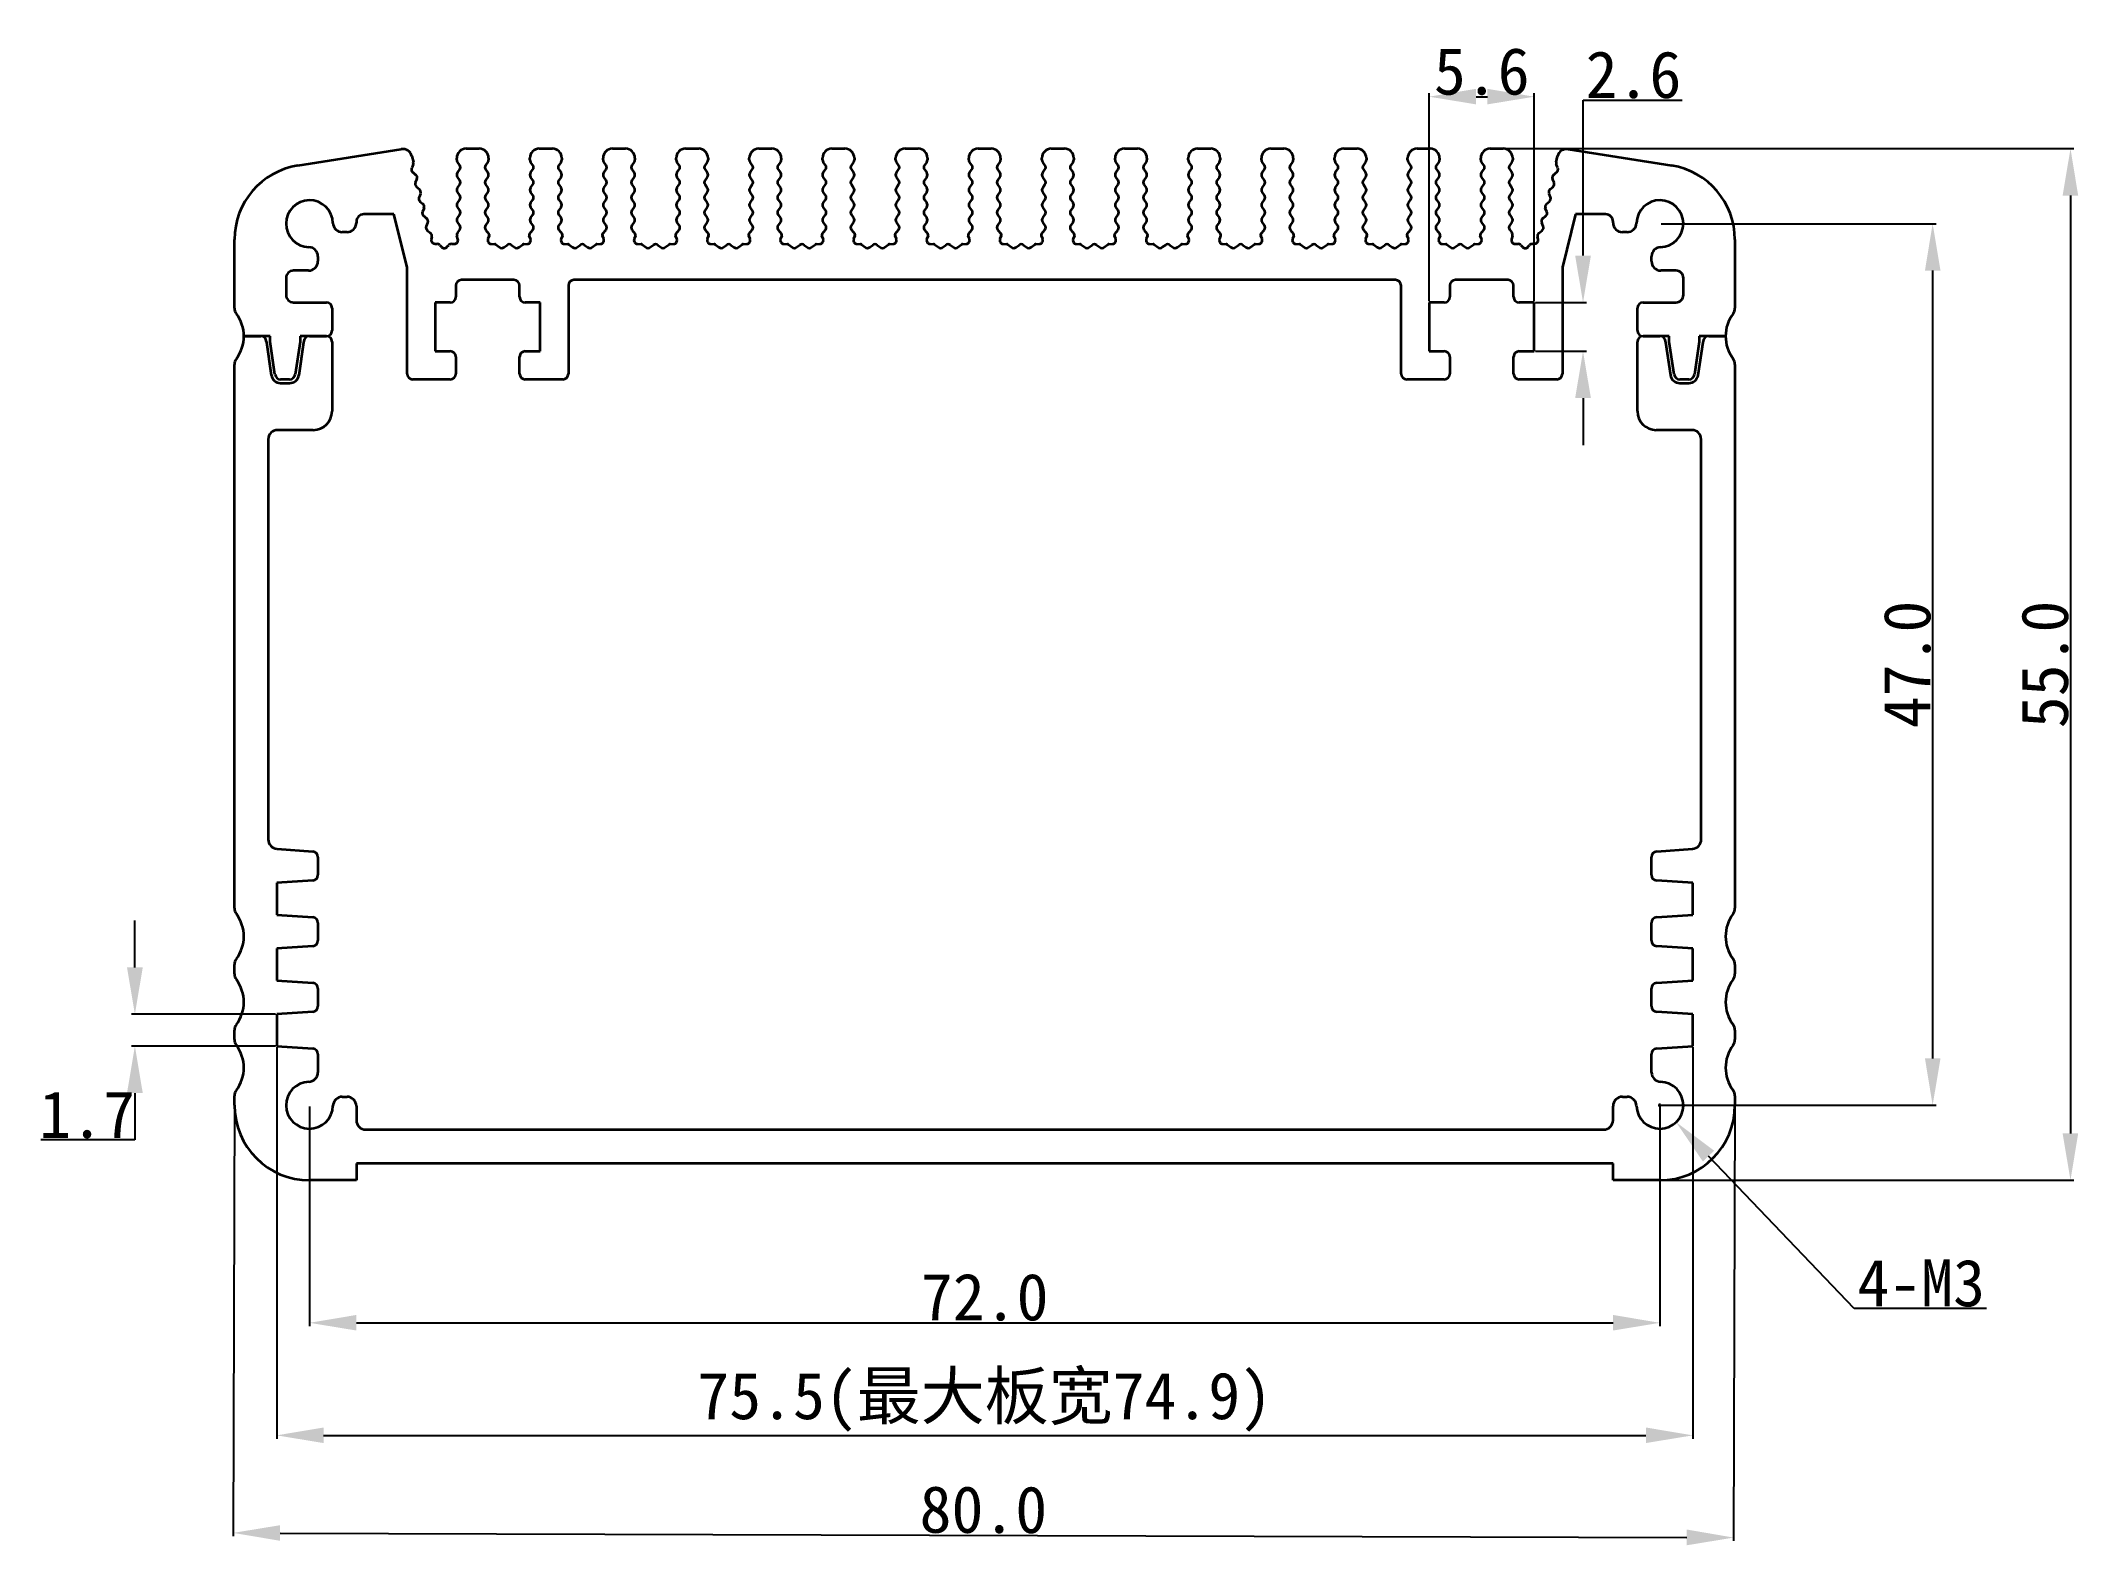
# Model space of a CAD drawing. Header units: inches. Extents: x -10 to 98, y -19 to 61.
import ezdxf

# ---------------------------------------------------------------- set-up
doc = ezdxf.new("R2010")
doc.units = ezdxf.units.IN
doc.header["$MEASUREMENT"] = 0
doc.layers.add('1', color=30, linetype='Continuous')
doc.layers.add('Visible (ISO)', color=7, linetype='Continuous', lineweight=35)
doc.styles.get("Standard").update_dxf_attribs({"font": 'simhei.ttf'})
doc.dimstyles.get("Standard").update_dxf_attribs({"dimtxt": 2.5, "dimasz": 2.5, "dimexe": 0.18, "dimexo": 0.0625, "dimgap": 0.09, "dimtad": 1, "dimtoh": 1, "dimdec": 1, "dimzin": 0, "dimdsep": 46, "dimtxsty": 'Standard', "dimcen": 0.09, "dimadec": 0, "dimazin": 0, "dimtfac": 1, "dimtdec": 1, "dimtofl": 0, "dimtmove": 0, "dimatfit": 3, "dimfxl": 1, "dimtolj": 1, "dimtzin": 0, "dimarcsym": 0})

msp = doc.modelspace()

# ---------------------------------------------------------------- blocks, each defined once
blk = doc.blocks.new('*D1')
at = {"color": 0, "lineweight": -2}
for p, q in [((67.71, 55), (98.07, 55)), ((97.89, 52.5), (97.89, 2.5)), ((76.06, 0), (98.07, 0))]:
    blk.add_line(p, q, dxfattribs=at)
at = {"color": 0}
for points in [[(97.47, 52.5), (98.3, 52.5), (97.89, 55)], [(97.47, 2.5), (98.3, 2.5), (97.89, 0)]]:
    blk.add_solid(points, dxfattribs=at)
at = {"layer": 'Defpoints', "color": 0}
for p in [(67.65, 55), (76, 0), (97.89, 0)]:
    blk.add_point(p, dxfattribs=at)
at = {"color": 0, "insert": (96.53, 27.5), "char_height": 2.5, "attachment_point": 5, "rotation": 90}
blk.add_mtext('\\A1;55.0', dxfattribs=at)
blk = doc.blocks.new('*D2')
at = {"color": 0, "lineweight": -2}
for p, q in [((76.06, 51), (90.72, 51)), ((90.54, 48.5), (90.54, 6.5)), ((76.06, 4), (90.72, 4))]:
    blk.add_line(p, q, dxfattribs=at)
at = {"color": 0}
for points in [[(90.13, 48.5), (90.96, 48.5), (90.54, 51)], [(90.13, 6.5), (90.96, 6.5), (90.54, 4)]]:
    blk.add_solid(points, dxfattribs=at)
at = {"layer": 'Defpoints', "color": 0}
for p in [(76, 51), (76, 4), (90.54, 4)]:
    blk.add_point(p, dxfattribs=at)
at = {"color": 0, "insert": (89.19, 27.5), "char_height": 2.5, "attachment_point": 5, "rotation": 90}
blk.add_mtext('\\A1;47.0', dxfattribs=at)
blk = doc.blocks.new('*D3')
at = {"color": 0, "lineweight": -2}
for p, q in [((63.7, 46.86), (63.7, 57.95)), ((66.2, 57.77), (66.8, 57.77)), ((69.3, 46.86), (69.3, 57.95))]:
    blk.add_line(p, q, dxfattribs=at)
at = {"color": 0}
for points in [[(66.2, 58.19), (66.2, 57.36), (63.7, 57.77)], [(66.8, 58.19), (66.8, 57.36), (69.3, 57.77)]]:
    blk.add_solid(points, dxfattribs=at)
at = {"layer": 'Defpoints', "color": 0}
for p in [(69.3, 57.77), (63.7, 46.8), (69.3, 46.8)]:
    blk.add_point(p, dxfattribs=at)
at = {"color": 0, "insert": (66.5, 59.11), "char_height": 2.5, "attachment_point": 5}
blk.add_mtext('\\A1;5.6', dxfattribs=at)
blk = doc.blocks.new('*D4')
at = {"color": 0, "lineweight": -2}
for p, q in [((71.9, 49.3), (71.9, 57.59)), ((71.9, 57.59), (77.19, 57.59)), ((69.36, 46.8), (72.08, 46.8)), ((69.36, 44.2), (72.08, 44.2)), ((71.9, 41.7), (71.9, 39.2))]:
    blk.add_line(p, q, dxfattribs=at)
at = {"color": 0}
for points in [[(71.48, 49.3), (72.32, 49.3), (71.9, 46.8)], [(71.48, 41.7), (72.32, 41.7), (71.9, 44.2)]]:
    blk.add_solid(points, dxfattribs=at)
at = {"layer": 'Defpoints', "color": 0}
for p in [(69.3, 46.8), (71.9, 46.8), (69.3, 44.2)]:
    blk.add_point(p, dxfattribs=at)
at = {"color": 0, "insert": (74.59, 58.93), "char_height": 2.5, "attachment_point": 5}
blk.add_mtext('\\A1;2.6', dxfattribs=at)
blk = doc.blocks.new('*D5')
at = {"color": 0, "lineweight": -2}
for p, q in [((4, 3.94), (4, -7.78)), ((76, 3.94), (76, -7.78)), ((6.5, -7.6), (73.5, -7.6))]:
    blk.add_line(p, q, dxfattribs=at)
at = {"color": 0}
for points in [[(6.5, -7.18), (6.5, -8.01), (4, -7.6)], [(73.5, -7.18), (73.5, -8.01), (76, -7.6)]]:
    blk.add_solid(points, dxfattribs=at)
at = {"layer": 'Defpoints', "color": 0}
for p in [(4, 4), (76, 4), (76, -7.6)]:
    blk.add_point(p, dxfattribs=at)
at = {"color": 0, "insert": (40, -6.24), "char_height": 2.5, "attachment_point": 5}
blk.add_mtext('\\A1;72.0', dxfattribs=at)
blk = doc.blocks.new('*D6')
at = {"layer": '1', "color": 0, "lineweight": -2}
for p, q in [((2.25, 7.09), (2.25, -13.78)), ((77.75, 7.09), (77.75, -13.78)), ((4.75, -13.6), (75.25, -13.6))]:
    blk.add_line(p, q, dxfattribs=at)
at = {"layer": '1', "color": 0}
for points in [[(4.75, -13.18), (4.75, -14.01), (2.25, -13.6)], [(75.25, -13.18), (75.25, -14.01), (77.75, -13.6)]]:
    blk.add_solid(points, dxfattribs=at)
at = {"layer": 'Defpoints', "color": 0}
for p in [(2.25, 7.15), (77.75, 7.15), (77.75, -13.6)]:
    blk.add_point(p, dxfattribs=at)
at = {"layer": '1', "color": 0, "insert": (40, -11.82), "char_height": 2.5, "attachment_point": 5}
blk.add_mtext('\\A1;75.5(最大板宽74.9)', dxfattribs=at)
blk = doc.blocks.new('*D7')
at = {"color": 0, "lineweight": -2}
for p, q in [((0, 4.19), (-0.07, -18.98)), ((80, 3.94), (79.93, -19.23)), ((2.43, -18.81), (77.43, -19.04))]:
    blk.add_line(p, q, dxfattribs=at)
at = {"color": 0}
for points in [[(2.43, -18.39), (2.43, -19.22), (-0.07, -18.8)], [(77.43, -18.62), (77.43, -19.46), (79.93, -19.05)]]:
    blk.add_solid(points, dxfattribs=at)
at = {"layer": 'Defpoints', "color": 0}
for p in [(0, 4.25), (80, 4), (79.93, -19.05)]:
    blk.add_point(p, dxfattribs=at)
at = {"color": 0, "insert": (39.93, -17.57), "char_height": 2.5, "attachment_point": 5, "rotation": 359.821}
blk.add_mtext('\\A1;80.0', dxfattribs=at)
blk = doc.blocks.new('*D8')
at = {"color": 0, "lineweight": -2}
for p, q in [((-5.31, 11.35), (-5.31, 13.85)), ((2.19, 8.85), (-5.49, 8.85)), ((2.19, 7.15), (-5.49, 7.15)), ((-5.31, 4.65), (-5.31, 2.15)), ((-5.31, 2.15), (-10.33, 2.15))]:
    blk.add_line(p, q, dxfattribs=at)
at = {"color": 0}
for points in [[(-5.73, 11.35), (-4.89, 11.35), (-5.31, 8.85)], [(-5.73, 4.65), (-4.89, 4.65), (-5.31, 7.15)]]:
    blk.add_solid(points, dxfattribs=at)
at = {"layer": 'Defpoints', "color": 0}
for p in [(2.25, 8.85), (-5.31, 7.15), (2.25, 7.15)]:
    blk.add_point(p, dxfattribs=at)
at = {"color": 0, "insert": (-7.86, 3.49), "char_height": 2.5, "attachment_point": 5}
blk.add_mtext('\\A1;1.7', dxfattribs=at)
blk = doc.blocks.new('*D9')
at = {"color": 0, "lineweight": -2}
for p, q in [((75.91, 4), (76.09, 4)), ((76, 3.91), (76, 4.09)), ((86.35, -6.83), (78.59, 1.29)), ((93.41, -6.83), (86.35, -6.83))]:
    blk.add_line(p, q, dxfattribs=at)
at = {"color": 0}
blk.add_solid([(78.89, 1.58), (78.29, 1), (76.86, 3.1)], dxfattribs=at)
at = {"layer": 'Defpoints', "color": 0}
for p in [(76, 4), (76.86, 3.1)]:
    blk.add_point(p, dxfattribs=at)
at = {"color": 0, "insert": (89.93, -5.49), "char_height": 2.5, "attachment_point": 5}
blk.add_mtext('\\A1;4-M3', dxfattribs=at)

# ---------------------------------------------------------------- dimensions: what is measured, and where the dimension line sits
for base, p1, p2, angle, picture, middle in [((69.3, 57.77), (63.7, 46.8), (69.3, 46.8), 0, '*D3', (66.5, 59.11)), ((97.89, 0), (67.65, 55), (76, 0), 90, '*D1', (96.53, 27.5)), ((90.54, 4), (76, 51), (76, 4), 90, '*D2', (89.19, 27.5)), ((-5.31, 7.15), (2.25, 8.85), (2.25, 7.15), 90, '*D8', (-7.86, 3.49))]:
    dim = msp.add_linear_dim(base=base, p1=p1, p2=p2, angle=angle, dimstyle='Standard')
    dim.commit()
    dim.dimension.update_dxf_attribs({"geometry": picture, "text_midpoint": middle})
dim = msp.add_linear_dim(base=(71.9, 46.8), p1=(69.3, 44.2), p2=(69.3, 46.8), angle=90, dimstyle='Standard')
dim.commit()
dim.dimension.update_dxf_attribs({"geometry": '*D4', "text_midpoint": (74.59, 57.59), "dimtype": 161})
dim = msp.add_aligned_dim(p1=(0, 4.25), p2=(80, 4), distance=-23.05, dimstyle='Standard')
dim.commit()
dim.dimension.update_dxf_attribs({"geometry": '*D7', "text_midpoint": (39.93, -17.57)})
dim = msp.add_linear_dim(base=(76, -7.6), p1=(4, 4), p2=(76, 4), dimstyle='Standard')
dim.commit()
dim.dimension.update_dxf_attribs({"geometry": '*D5', "text_midpoint": (40, -6.24)})
dim = msp.add_radius_dim(center=(76, 4), mpoint=(76.86, 3.1), text='4-M3', dimstyle='Standard')
dim.commit()
dim.dimension.update_dxf_attribs({"geometry": '*D9', "text_midpoint": (89.93, -6.83), "dimtype": 164})
at = {"layer": '1'}
dim = msp.add_linear_dim(base=(77.75, -13.6), p1=(2.25, 7.15), p2=(77.75, 7.15), angle=360, text='<>(最大板宽74.9)', dimstyle='Standard', dxfattribs=at)
dim.commit()
dim.dimension.update_dxf_attribs({"geometry": '*D6', "text_midpoint": (40, -11.82)})

# ---------------------------------------------------------------- linework, layer by layer
at = {"layer": 'Visible (ISO)'}
for p, q in [((3.37, 54.1), (8.89, 54.98)), ((9.46, 54.6), (9.54, 54.28)), ((11.85, 54.4), (11.85, 54.5)), ((12.35, 55), (13.05, 55)), ((13.55, 54.5), (13.55, 54.4)), ((15.75, 54.4), (15.75, 54.5)), ((16.25, 55), (16.95, 55)), ((17.45, 54.5), (17.45, 54.4)), ((19.65, 54.4), (19.65, 54.5)), ((20.15, 55), (20.85, 55)), ((21.35, 54.5), (21.35, 54.4)), ((23.55, 54.4), (23.55, 54.5)), ((24.05, 55), (24.75, 55)), ((25.25, 54.5), (25.25, 54.4)), ((27.45, 54.4), (27.45, 54.5)), ((27.95, 55), (28.65, 55)), ((29.15, 54.5), (29.15, 54.4)), ((31.35, 54.4), (31.35, 54.5)), ((31.85, 55), (32.55, 55)), ((33.05, 54.5), (33.05, 54.4)), ((35.25, 54.4), (35.25, 54.5)), ((35.75, 55), (36.45, 55)), ((36.95, 54.5), (36.95, 54.4)), ((39.15, 54.4), (39.15, 54.5)), ((39.65, 55), (40.35, 55)), ((40.85, 54.5), (40.85, 54.4)), ((43.05, 54.4), (43.05, 54.5)), ((43.55, 55), (44.25, 55)), ((44.75, 54.5), (44.75, 54.4)), ((46.95, 54.4), (46.95, 54.5)), ((47.45, 55), (48.15, 55)), ((48.65, 54.5), (48.65, 54.4)), ((50.85, 54.4), (50.85, 54.5)), ((51.35, 55), (52.05, 55)), ((52.55, 54.5), (52.55, 54.4)), ((54.75, 54.4), (54.75, 54.5)), ((55.25, 55), (55.95, 55)), ((56.45, 54.5), (56.45, 54.4)), ((58.65, 54.4), (58.65, 54.5)), ((59.15, 55), (59.85, 55)), ((60.35, 54.5), (60.35, 54.4)), ((62.55, 54.4), (62.55, 54.5)), ((63.05, 55), (63.75, 55)), ((64.25, 54.5), (64.25, 54.4)), ((66.45, 54.4), (66.45, 54.5)), ((66.95, 55), (67.65, 55)), ((68.15, 54.5), (68.15, 54.4)), ((70.46, 54.28), (70.54, 54.6)), ((71.11, 54.98), (76.63, 54.1)), ((9.53, 54.16), (9.45, 53.97)), ((9.51, 53.74), (9.66, 53.61)), ((9.72, 53.38), (9.64, 53.19)), ((12.01, 54.12), (11.89, 54.28)), ((11.89, 53.72), (12.01, 53.88)), ((12.01, 53.32), (11.89, 53.48)), ((13.51, 54.28), (13.39, 54.12)), ((13.39, 53.88), (13.51, 53.72)), ((13.51, 53.48), (13.39, 53.32)), ((15.91, 54.12), (15.79, 54.28)), ((15.79, 53.72), (15.91, 53.88)), ((15.91, 53.32), (15.79, 53.48)), ((17.41, 54.28), (17.29, 54.12)), ((17.29, 53.88), (17.41, 53.72)), ((17.41, 53.48), (17.29, 53.32)), ((19.81, 54.12), (19.69, 54.28)), ((19.69, 53.72), (19.81, 53.88)), ((19.81, 53.32), (19.69, 53.48)), ((21.31, 54.28), (21.19, 54.12)), ((21.19, 53.88), (21.31, 53.72)), ((21.31, 53.48), (21.19, 53.32)), ((23.71, 54.12), (23.59, 54.28)), ((23.59, 53.72), (23.71, 53.88)), ((23.71, 53.32), (23.59, 53.48)), ((25.21, 54.28), (25.09, 54.12)), ((25.09, 53.88), (25.21, 53.72)), ((25.21, 53.48), (25.09, 53.32)), ((27.61, 54.12), (27.49, 54.28)), ((27.49, 53.72), (27.61, 53.88)), ((27.61, 53.32), (27.49, 53.48)), ((29.11, 54.28), (28.99, 54.12)), ((28.99, 53.88), (29.11, 53.72)), ((29.11, 53.48), (28.99, 53.32)), ((31.51, 54.12), (31.39, 54.28)), ((31.39, 53.72), (31.51, 53.88)), ((31.51, 53.32), (31.39, 53.48)), ((33.01, 54.28), (32.89, 54.12)), ((32.89, 53.88), (33.01, 53.72)), ((33.01, 53.48), (32.89, 53.32)), ((35.41, 54.12), (35.29, 54.28)), ((35.29, 53.72), (35.41, 53.88)), ((35.41, 53.32), (35.29, 53.48)), ((36.91, 54.28), (36.79, 54.12)), ((36.79, 53.88), (36.91, 53.72)), ((36.91, 53.48), (36.79, 53.32)), ((39.31, 54.12), (39.19, 54.28)), ((39.19, 53.72), (39.31, 53.88)), ((39.31, 53.32), (39.19, 53.48)), ((40.81, 54.28), (40.69, 54.12)), ((40.69, 53.88), (40.81, 53.72)), ((40.81, 53.48), (40.69, 53.32)), ((43.21, 54.12), (43.09, 54.28)), ((43.09, 53.72), (43.21, 53.88)), ((43.21, 53.32), (43.09, 53.48)), ((44.71, 54.28), (44.59, 54.12)), ((44.59, 53.88), (44.71, 53.72)), ((44.71, 53.48), (44.59, 53.32)), ((47.11, 54.12), (46.99, 54.28)), ((46.99, 53.72), (47.11, 53.88)), ((47.11, 53.32), (46.99, 53.48)), ((48.61, 54.28), (48.49, 54.12)), ((48.49, 53.88), (48.61, 53.72)), ((48.61, 53.48), (48.49, 53.32)), ((51.01, 54.12), (50.89, 54.28)), ((50.89, 53.72), (51.01, 53.88)), ((51.01, 53.32), (50.89, 53.48)), ((52.51, 54.28), (52.39, 54.12)), ((52.39, 53.88), (52.51, 53.72)), ((52.51, 53.48), (52.39, 53.32)), ((54.91, 54.12), (54.79, 54.28)), ((54.79, 53.72), (54.91, 53.88)), ((54.91, 53.32), (54.79, 53.48)), ((56.41, 54.28), (56.29, 54.12)), ((56.29, 53.88), (56.41, 53.72)), ((56.41, 53.48), (56.29, 53.32)), ((58.81, 54.12), (58.69, 54.28)), ((58.69, 53.72), (58.81, 53.88)), ((58.81, 53.32), (58.69, 53.48)), ((60.31, 54.28), (60.19, 54.12)), ((60.19, 53.88), (60.31, 53.72)), ((60.31, 53.48), (60.19, 53.32)), ((62.71, 54.12), (62.59, 54.28)), ((62.59, 53.72), (62.71, 53.88)), ((62.71, 53.32), (62.59, 53.48)), ((64.21, 54.28), (64.09, 54.12)), ((64.09, 53.88), (64.21, 53.72)), ((64.21, 53.48), (64.09, 53.32)), ((66.61, 54.12), (66.49, 54.28)), ((66.49, 53.72), (66.61, 53.88)), ((66.61, 53.32), (66.49, 53.48)), ((68.11, 54.28), (67.99, 54.12)), ((67.99, 53.88), (68.11, 53.72)), ((68.11, 53.48), (67.99, 53.32)), ((70.36, 53.19), (70.28, 53.38)), ((70.34, 53.61), (70.49, 53.74)), ((70.55, 53.97), (70.47, 54.16)), ((9.7, 52.96), (9.86, 52.84)), ((9.91, 52.6), (9.84, 52.42)), ((9.89, 52.19), (10.05, 52.06)), ((11.89, 52.92), (12.01, 53.08)), ((12.01, 52.52), (11.89, 52.68)), ((11.89, 52.12), (12.01, 52.28)), ((13.39, 53.08), (13.51, 52.92)), ((13.51, 52.68), (13.39, 52.52)), ((13.39, 52.28), (13.51, 52.12)), ((15.79, 52.92), (15.91, 53.08)), ((15.91, 52.52), (15.79, 52.68)), ((15.79, 52.12), (15.91, 52.28)), ((17.29, 53.08), (17.41, 52.92)), ((17.41, 52.68), (17.29, 52.52)), ((17.29, 52.28), (17.41, 52.12)), ((19.69, 52.92), (19.81, 53.08)), ((19.81, 52.52), (19.69, 52.68)), ((19.69, 52.12), (19.81, 52.28)), ((21.19, 53.08), (21.31, 52.92)), ((21.31, 52.68), (21.19, 52.52)), ((21.19, 52.28), (21.31, 52.12)), ((23.59, 52.92), (23.71, 53.08)), ((23.71, 52.52), (23.59, 52.68)), ((23.59, 52.12), (23.71, 52.28)), ((25.09, 53.08), (25.21, 52.92)), ((25.21, 52.68), (25.09, 52.52)), ((25.09, 52.28), (25.21, 52.12)), ((27.49, 52.92), (27.61, 53.08)), ((27.61, 52.52), (27.49, 52.68)), ((27.49, 52.12), (27.61, 52.28)), ((28.99, 53.08), (29.11, 52.92)), ((29.11, 52.68), (28.99, 52.52)), ((28.99, 52.28), (29.11, 52.12)), ((31.39, 52.92), (31.51, 53.08)), ((31.51, 52.52), (31.39, 52.68)), ((31.39, 52.12), (31.51, 52.28)), ((32.89, 53.08), (33.01, 52.92)), ((33.01, 52.68), (32.89, 52.52)), ((32.89, 52.28), (33.01, 52.12)), ((35.29, 52.92), (35.41, 53.08)), ((35.41, 52.52), (35.29, 52.68)), ((35.29, 52.12), (35.41, 52.28)), ((36.79, 53.08), (36.91, 52.92)), ((36.91, 52.68), (36.79, 52.52)), ((36.79, 52.28), (36.91, 52.12)), ((39.19, 52.92), (39.31, 53.08)), ((39.31, 52.52), (39.19, 52.68)), ((39.19, 52.12), (39.31, 52.28)), ((40.69, 53.08), (40.81, 52.92)), ((40.81, 52.68), (40.69, 52.52)), ((40.69, 52.28), (40.81, 52.12)), ((43.09, 52.92), (43.21, 53.08)), ((43.21, 52.52), (43.09, 52.68)), ((43.09, 52.12), (43.21, 52.28)), ((44.59, 53.08), (44.71, 52.92)), ((44.71, 52.68), (44.59, 52.52)), ((44.59, 52.28), (44.71, 52.12)), ((46.99, 52.92), (47.11, 53.08)), ((47.11, 52.52), (46.99, 52.68)), ((46.99, 52.12), (47.11, 52.28)), ((48.49, 53.08), (48.61, 52.92)), ((48.61, 52.68), (48.49, 52.52)), ((48.49, 52.28), (48.61, 52.12)), ((50.89, 52.92), (51.01, 53.08)), ((51.01, 52.52), (50.89, 52.68)), ((50.89, 52.12), (51.01, 52.28)), ((52.39, 53.08), (52.51, 52.92)), ((52.51, 52.68), (52.39, 52.52)), ((52.39, 52.28), (52.51, 52.12)), ((54.79, 52.92), (54.91, 53.08)), ((54.91, 52.52), (54.79, 52.68)), ((54.79, 52.12), (54.91, 52.28)), ((56.29, 53.08), (56.41, 52.92)), ((56.41, 52.68), (56.29, 52.52)), ((56.29, 52.28), (56.41, 52.12)), ((58.69, 52.92), (58.81, 53.08)), ((58.81, 52.52), (58.69, 52.68)), ((58.69, 52.12), (58.81, 52.28)), ((60.19, 53.08), (60.31, 52.92)), ((60.31, 52.68), (60.19, 52.52)), ((60.19, 52.28), (60.31, 52.12)), ((62.59, 52.92), (62.71, 53.08)), ((62.71, 52.52), (62.59, 52.68)), ((62.59, 52.12), (62.71, 52.28)), ((64.09, 53.08), (64.21, 52.92)), ((64.21, 52.68), (64.09, 52.52)), ((64.09, 52.28), (64.21, 52.12)), ((66.49, 52.92), (66.61, 53.08)), ((66.61, 52.52), (66.49, 52.68)), ((66.49, 52.12), (66.61, 52.28)), ((67.99, 53.08), (68.11, 52.92)), ((68.11, 52.68), (67.99, 52.52)), ((67.99, 52.28), (68.11, 52.12)), ((69.95, 52.06), (70.11, 52.19)), ((70.16, 52.42), (70.09, 52.6)), ((70.14, 52.84), (70.3, 52.96)), ((6.5, 51.1), (6.5, 51.05)), ((8.5, 51.5), (6.9, 51.5)), ((9.2, 48.69), (8.5, 51.5)), ((10.11, 51.83), (10.03, 51.64)), ((10.09, 51.41), (10.24, 51.28)), ((12.01, 51.72), (11.89, 51.88)), ((11.89, 51.32), (12.01, 51.48)), ((12.01, 50.92), (11.89, 51.08)), ((13.51, 51.88), (13.39, 51.72)), ((13.39, 51.48), (13.51, 51.32)), ((13.51, 51.08), (13.39, 50.92)), ((15.91, 51.72), (15.79, 51.88)), ((15.79, 51.32), (15.91, 51.48)), ((15.91, 50.92), (15.79, 51.08)), ((17.41, 51.88), (17.29, 51.72)), ((17.29, 51.48), (17.41, 51.32)), ((17.41, 51.08), (17.29, 50.92)), ((19.81, 51.72), (19.69, 51.88)), ((19.69, 51.32), (19.81, 51.48)), ((19.81, 50.92), (19.69, 51.08)), ((21.31, 51.88), (21.19, 51.72)), ((21.19, 51.48), (21.31, 51.32)), ((21.31, 51.08), (21.19, 50.92)), ((23.71, 51.72), (23.59, 51.88)), ((23.59, 51.32), (23.71, 51.48)), ((23.71, 50.92), (23.59, 51.08)), ((25.21, 51.88), (25.09, 51.72)), ((25.09, 51.48), (25.21, 51.32)), ((25.21, 51.08), (25.09, 50.92)), ((27.61, 51.72), (27.49, 51.88)), ((27.49, 51.32), (27.61, 51.48)), ((27.61, 50.92), (27.49, 51.08)), ((29.11, 51.88), (28.99, 51.72)), ((28.99, 51.48), (29.11, 51.32)), ((29.11, 51.08), (28.99, 50.92)), ((31.51, 51.72), (31.39, 51.88)), ((31.39, 51.32), (31.51, 51.48)), ((31.51, 50.92), (31.39, 51.08)), ((33.01, 51.88), (32.89, 51.72)), ((32.89, 51.48), (33.01, 51.32)), ((33.01, 51.08), (32.89, 50.92)), ((35.41, 51.72), (35.29, 51.88)), ((35.29, 51.32), (35.41, 51.48)), ((35.41, 50.92), (35.29, 51.08)), ((36.91, 51.88), (36.79, 51.72)), ((36.79, 51.48), (36.91, 51.32)), ((36.91, 51.08), (36.79, 50.92)), ((39.31, 51.72), (39.19, 51.88)), ((39.19, 51.32), (39.31, 51.48)), ((39.31, 50.92), (39.19, 51.08)), ((40.81, 51.88), (40.69, 51.72)), ((40.69, 51.48), (40.81, 51.32)), ((40.81, 51.08), (40.69, 50.92)), ((43.21, 51.72), (43.09, 51.88)), ((43.09, 51.32), (43.21, 51.48)), ((43.21, 50.92), (43.09, 51.08)), ((44.71, 51.88), (44.59, 51.72)), ((44.59, 51.48), (44.71, 51.32)), ((44.71, 51.08), (44.59, 50.92)), ((47.11, 51.72), (46.99, 51.88)), ((46.99, 51.32), (47.11, 51.48)), ((47.11, 50.92), (46.99, 51.08)), ((48.61, 51.88), (48.49, 51.72)), ((48.49, 51.48), (48.61, 51.32)), ((48.61, 51.08), (48.49, 50.92)), ((51.01, 51.72), (50.89, 51.88)), ((50.89, 51.32), (51.01, 51.48)), ((51.01, 50.92), (50.89, 51.08)), ((52.51, 51.88), (52.39, 51.72)), ((52.39, 51.48), (52.51, 51.32)), ((52.51, 51.08), (52.39, 50.92)), ((54.91, 51.72), (54.79, 51.88)), ((54.79, 51.32), (54.91, 51.48)), ((54.91, 50.92), (54.79, 51.08)), ((56.41, 51.88), (56.29, 51.72)), ((56.29, 51.48), (56.41, 51.32)), ((56.41, 51.08), (56.29, 50.92)), ((58.81, 51.72), (58.69, 51.88)), ((58.69, 51.32), (58.81, 51.48)), ((58.81, 50.92), (58.69, 51.08)), ((60.31, 51.88), (60.19, 51.72)), ((60.19, 51.48), (60.31, 51.32)), ((60.31, 51.08), (60.19, 50.92)), ((62.71, 51.72), (62.59, 51.88)), ((62.59, 51.32), (62.71, 51.48)), ((62.71, 50.92), (62.59, 51.08)), ((64.21, 51.88), (64.09, 51.72)), ((64.09, 51.48), (64.21, 51.32)), ((64.21, 51.08), (64.09, 50.92)), ((66.61, 51.72), (66.49, 51.88)), ((66.49, 51.32), (66.61, 51.48)), ((66.61, 50.92), (66.49, 51.08)), ((68.11, 51.88), (67.99, 51.72)), ((67.99, 51.48), (68.11, 51.32)), ((68.11, 51.08), (67.99, 50.92)), ((69.76, 51.28), (69.91, 51.41)), ((69.97, 51.64), (69.89, 51.83)), ((71.5, 51.5), (70.8, 48.69)), ((73.1, 51.5), (71.5, 51.5)), ((73.5, 51.05), (73.5, 51.1)), ((0, 46.5), (0, 50.15)), ((6, 50.55), (5.75, 50.55)), ((10.3, 51.05), (10.22, 50.87)), ((10.28, 50.63), (10.46, 50.49)), ((10.52, 50.29), (10.49, 50.17)), ((11.91, 50.17), (11.86, 50.35)), ((11.9, 50.53), (12.01, 50.68)), ((13.39, 50.68), (13.57, 50.45)), ((13.58, 50.35), (13.51, 50.2)), ((15.79, 50.2), (15.72, 50.35)), ((15.73, 50.45), (15.91, 50.68)), ((17.29, 50.68), (17.47, 50.45)), ((17.48, 50.35), (17.41, 50.2)), ((19.69, 50.2), (19.62, 50.35)), ((19.63, 50.45), (19.81, 50.68)), ((21.19, 50.68), (21.37, 50.45)), ((21.38, 50.35), (21.31, 50.2)), ((23.59, 50.2), (23.52, 50.35)), ((23.53, 50.45), (23.71, 50.68)), ((25.09, 50.68), (25.27, 50.45)), ((25.28, 50.35), (25.21, 50.2)), ((27.49, 50.2), (27.42, 50.35)), ((27.43, 50.45), (27.61, 50.68)), ((28.99, 50.68), (29.17, 50.45)), ((29.18, 50.35), (29.11, 50.2)), ((31.39, 50.2), (31.32, 50.35)), ((31.33, 50.45), (31.51, 50.68)), ((32.89, 50.68), (33.07, 50.45)), ((33.08, 50.35), (33.01, 50.2)), ((35.29, 50.2), (35.22, 50.35)), ((35.23, 50.45), (35.41, 50.68)), ((36.79, 50.68), (36.97, 50.45)), ((36.98, 50.35), (36.91, 50.2)), ((39.19, 50.2), (39.12, 50.35)), ((39.13, 50.45), (39.31, 50.68)), ((40.69, 50.68), (40.87, 50.45)), ((40.88, 50.35), (40.81, 50.2)), ((43.09, 50.2), (43.02, 50.35)), ((43.03, 50.45), (43.21, 50.68)), ((44.59, 50.68), (44.77, 50.45)), ((44.78, 50.35), (44.71, 50.2)), ((46.99, 50.2), (46.92, 50.35)), ((46.93, 50.45), (47.11, 50.68)), ((48.49, 50.68), (48.67, 50.45)), ((48.68, 50.35), (48.61, 50.2)), ((50.89, 50.2), (50.82, 50.35)), ((50.83, 50.45), (51.01, 50.68)), ((52.39, 50.68), (52.57, 50.45)), ((52.58, 50.35), (52.51, 50.2)), ((54.79, 50.2), (54.72, 50.35)), ((54.73, 50.45), (54.91, 50.68)), ((56.29, 50.68), (56.47, 50.45)), ((56.48, 50.35), (56.41, 50.2)), ((58.69, 50.2), (58.62, 50.35)), ((58.63, 50.45), (58.81, 50.68)), ((60.19, 50.68), (60.37, 50.45)), ((60.38, 50.35), (60.31, 50.2)), ((62.59, 50.2), (62.52, 50.35)), ((62.53, 50.45), (62.71, 50.68)), ((64.09, 50.68), (64.27, 50.45)), ((64.28, 50.35), (64.21, 50.2)), ((66.49, 50.2), (66.42, 50.35)), ((66.43, 50.45), (66.61, 50.68)), ((67.99, 50.68), (68.1, 50.53)), ((68.14, 50.35), (68.09, 50.17)), ((69.51, 50.17), (69.48, 50.29)), ((69.54, 50.49), (69.72, 50.63)), ((69.78, 50.87), (69.7, 51.05)), ((74.25, 50.55), (74, 50.55)), ((80, 50.15), (80, 46.5)), ((4.45, 49.25), (4.45, 49)), ((10.69, 49.93), (10.8, 49.92)), ((10.95, 49.85), (11.04, 49.76)), ((11.33, 49.76), (11.42, 49.85)), ((11.57, 49.92), (11.72, 49.92)), ((13.68, 49.92), (13.88, 49.91)), ((13.93, 49.89), (14.13, 49.74)), ((14.37, 49.74), (14.53, 49.86)), ((14.77, 49.86), (14.93, 49.74)), ((15.17, 49.74), (15.37, 49.89)), ((15.42, 49.91), (15.62, 49.92)), ((17.58, 49.92), (17.78, 49.91)), ((17.83, 49.89), (18.03, 49.74)), ((18.27, 49.74), (18.43, 49.86)), ((18.67, 49.86), (18.83, 49.74)), ((19.07, 49.74), (19.27, 49.89)), ((19.32, 49.91), (19.52, 49.92)), ((21.48, 49.92), (21.68, 49.91)), ((21.73, 49.89), (21.93, 49.74)), ((22.17, 49.74), (22.33, 49.86)), ((22.57, 49.86), (22.73, 49.74)), ((22.97, 49.74), (23.17, 49.89)), ((23.22, 49.91), (23.42, 49.92)), ((25.38, 49.92), (25.58, 49.91)), ((25.63, 49.89), (25.83, 49.74)), ((26.07, 49.74), (26.23, 49.86)), ((26.47, 49.86), (26.63, 49.74)), ((26.87, 49.74), (27.07, 49.89)), ((27.12, 49.91), (27.32, 49.92)), ((29.28, 49.92), (29.48, 49.91)), ((29.53, 49.89), (29.73, 49.74)), ((29.97, 49.74), (30.13, 49.86)), ((30.37, 49.86), (30.53, 49.74)), ((30.77, 49.74), (30.97, 49.89)), ((31.02, 49.91), (31.22, 49.92)), ((33.18, 49.92), (33.38, 49.91)), ((33.43, 49.89), (33.63, 49.74)), ((33.87, 49.74), (34.03, 49.86)), ((34.27, 49.86), (34.43, 49.74)), ((34.67, 49.74), (34.87, 49.89)), ((34.92, 49.91), (35.12, 49.92)), ((37.08, 49.92), (37.28, 49.91)), ((37.33, 49.89), (37.53, 49.74)), ((37.77, 49.74), (37.93, 49.86)), ((38.17, 49.86), (38.33, 49.74)), ((38.57, 49.74), (38.77, 49.89)), ((38.82, 49.91), (39.02, 49.92)), ((40.98, 49.92), (41.18, 49.91)), ((41.23, 49.89), (41.43, 49.74)), ((41.67, 49.74), (41.83, 49.86)), ((42.07, 49.86), (42.23, 49.74)), ((42.47, 49.74), (42.67, 49.89)), ((42.72, 49.91), (42.92, 49.92)), ((44.88, 49.92), (45.08, 49.91)), ((45.13, 49.89), (45.33, 49.74)), ((45.57, 49.74), (45.73, 49.86)), ((45.97, 49.86), (46.13, 49.74)), ((46.37, 49.74), (46.57, 49.89)), ((46.62, 49.91), (46.82, 49.92)), ((48.78, 49.92), (48.98, 49.91)), ((49.03, 49.89), (49.23, 49.74)), ((49.47, 49.74), (49.63, 49.86)), ((49.87, 49.86), (50.03, 49.74)), ((50.27, 49.74), (50.47, 49.89)), ((50.52, 49.91), (50.72, 49.92)), ((52.68, 49.92), (52.88, 49.91)), ((52.93, 49.89), (53.13, 49.74)), ((53.37, 49.74), (53.53, 49.86)), ((53.77, 49.86), (53.93, 49.74)), ((54.17, 49.74), (54.37, 49.89)), ((54.42, 49.91), (54.62, 49.92)), ((56.58, 49.92), (56.78, 49.91)), ((56.83, 49.89), (57.03, 49.74)), ((57.27, 49.74), (57.43, 49.86)), ((57.67, 49.86), (57.83, 49.74)), ((58.07, 49.74), (58.27, 49.89)), ((58.32, 49.91), (58.52, 49.92)), ((60.48, 49.92), (60.68, 49.91)), ((60.73, 49.89), (60.93, 49.74)), ((61.17, 49.74), (61.33, 49.86)), ((61.57, 49.86), (61.73, 49.74)), ((61.97, 49.74), (62.17, 49.89)), ((62.22, 49.91), (62.42, 49.92)), ((64.38, 49.92), (64.58, 49.91)), ((64.63, 49.89), (64.83, 49.74)), ((65.07, 49.74), (65.23, 49.86)), ((65.47, 49.86), (65.63, 49.74)), ((65.87, 49.74), (66.07, 49.89)), ((66.12, 49.91), (66.32, 49.92)), ((68.28, 49.92), (68.43, 49.92)), ((68.58, 49.85), (68.67, 49.76)), ((68.96, 49.76), (69.05, 49.85)), ((69.2, 49.92), (69.31, 49.93)), ((75.55, 49), (75.55, 49.25)), ((2.75, 48.1), (2.75, 47.2)), ((3.95, 48.5), (3.15, 48.5)), ((9.2, 43), (9.2, 48.69)), ((14.9, 48), (12.1, 48)), ((61.9, 48), (18.1, 48)), ((67.9, 48), (65.1, 48)), ((70.8, 48.69), (70.8, 43)), ((76.85, 48.5), (76.05, 48.5)), ((77.25, 47.2), (77.25, 48.1)), ((3.15, 46.8), (4.9, 46.8)), ((11.5, 46.8), (10.7, 46.8)), ((10.7, 46.8), (10.7, 44.2)), ((11.8, 47.7), (11.8, 47.1)), ((15.2, 47.1), (15.2, 47.7)), ((16.3, 46.8), (15.5, 46.8)), ((16.3, 44.2), (16.3, 46.8)), ((17.8, 47.7), (17.8, 43)), ((62.2, 43), (62.2, 47.7)), ((64.5, 46.8), (63.7, 46.8)), ((63.7, 46.8), (63.7, 44.2)), ((64.8, 47.7), (64.8, 47.1)), ((68.2, 47.1), (68.2, 47.7)), ((69.3, 46.8), (68.5, 46.8)), ((69.3, 44.2), (69.3, 46.8)), ((75.1, 46.8), (76.85, 46.8)), ((5.2, 46.5), (5.2, 45.3)), ((74.8, 45.3), (74.8, 46.5)), ((1.9, 45), (0.5, 45)), ((0.5, 45), (1.4, 45)), ((1.7, 44.7), (1.7, 44.69)), ((1.7, 44.69), (1.96, 42.93)), ((1.9, 44.7), (1.9, 45)), ((2.16, 42.96), (1.9, 44.7)), ((3.5, 44.7), (3.24, 42.96)), ((3.44, 42.93), (3.7, 44.69)), ((4.9, 45), (3.5, 45)), ((3.5, 45), (3.5, 44.7)), ((3.7, 44.69), (3.7, 44.7)), ((4, 45), (4.9, 45)), ((5.2, 44.7), (5.2, 41)), ((74.8, 41), (74.8, 44.7)), ((76.5, 45), (75.1, 45)), ((75.1, 45), (76, 45)), ((76.3, 44.7), (76.3, 44.69)), ((76.3, 44.69), (76.56, 42.93)), ((76.5, 44.7), (76.5, 45)), ((76.76, 42.96), (76.5, 44.7)), ((78.1, 44.7), (77.84, 42.96)), ((78.04, 42.93), (78.3, 44.69)), ((79.5, 45), (78.1, 45)), ((78.1, 45), (78.1, 44.7)), ((78.3, 44.69), (78.3, 44.7)), ((78.6, 45), (79.5, 45)), ((0, 14.5), (0, 43.5)), ((10.7, 44.2), (11.5, 44.2)), ((11.8, 43.9), (11.8, 43)), ((15.2, 43), (15.2, 43.9)), ((15.5, 44.2), (16.3, 44.2)), ((63.7, 44.2), (64.5, 44.2)), ((64.8, 43.9), (64.8, 43)), ((68.2, 43), (68.2, 43.9)), ((68.5, 44.2), (69.3, 44.2)), ((80, 43.5), (80, 14.5)), ((2.94, 42.7), (2.46, 42.7)), ((2.46, 42.5), (2.94, 42.5)), ((11.5, 42.7), (9.5, 42.7)), ((17.5, 42.7), (15.5, 42.7)), ((64.5, 42.7), (62.5, 42.7)), ((70.5, 42.7), (68.5, 42.7)), ((77.54, 42.7), (77.06, 42.7)), ((77.06, 42.5), (77.54, 42.5)), ((1.8, 39.5), (1.8, 18.17)), ((4.2, 40), (2.3, 40)), ((77.7, 40), (75.8, 40)), ((78.2, 18.17), (78.2, 39.5)), ((2.27, 17.67), (4.17, 17.53)), ((75.83, 17.53), (77.73, 17.67)), ((4.45, 17.23), (4.45, 16.28)), ((75.55, 16.28), (75.55, 17.23)), ((4.17, 15.98), (2.25, 15.85)), ((2.25, 15.85), (2.25, 14.15)), ((77.75, 15.85), (75.83, 15.98)), ((77.75, 14.15), (77.75, 15.85)), ((2.25, 14.15), (4.17, 14.02)), ((75.83, 14.02), (77.75, 14.15)), ((4.45, 13.72), (4.45, 12.78)), ((75.55, 12.78), (75.55, 13.72)), ((4.17, 12.48), (2.25, 12.35)), ((2.25, 12.35), (2.25, 10.65)), ((77.75, 12.35), (75.83, 12.48)), ((77.75, 10.65), (77.75, 12.35)), ((0, 11), (0, 11.5)), ((80, 11.5), (80, 11)), ((2.25, 10.65), (4.17, 10.52)), ((4.45, 10.22), (4.45, 9.28)), ((75.55, 9.28), (75.55, 10.22)), ((75.83, 10.52), (77.75, 10.65)), ((4.17, 8.98), (2.25, 8.85)), ((2.25, 8.85), (2.25, 7.15)), ((77.75, 8.85), (75.83, 8.98)), ((77.75, 7.15), (77.75, 8.85)), ((0, 7.5), (0, 8)), ((80, 8), (80, 7.5)), ((2.25, 7.15), (4.17, 7.02)), ((4.45, 6.72), (4.45, 5.75)), ((75.55, 5.75), (75.55, 6.72)), ((75.83, 7.02), (77.75, 7.15)), ((0, 4), (0, 4.5)), ((5.75, 4.45), (6, 4.45)), ((74, 4.45), (74.25, 4.45)), ((80, 4.5), (80, 4)), ((6.5, 3.95), (6.5, 3.2)), ((73.5, 3.2), (73.5, 3.95)), ((7, 2.7), (73, 2.7)), ((6.5, 0), (4, 0)), ((73.5, 0.9), (6.5, 0.9)), ((6.5, 0.9), (6.5, 0)), ((73.5, 0), (73.5, 0.9)), ((76, 0), (73.5, 0))]:
    msp.add_line(p, q, dxfattribs=at)
for centre, radius, start, end in [((8.97, 54.48), 0.5, 14, 99), ((12.35, 54.5), 0.5, 90, 180), ((12.05, 54.4), 0.2, 180, 216.8699), ((13.05, 54.5), 0.5, 0, 90), ((13.35, 54.4), 0.2, 323.1301, 0), ((16.25, 54.5), 0.5, 90, 180), ((15.95, 54.4), 0.2, 180, 216.8699), ((16.95, 54.5), 0.5, 0, 90), ((17.25, 54.4), 0.2, 323.1301, 0), ((20.15, 54.5), 0.5, 90, 180), ((19.85, 54.4), 0.2, 180, 216.8699), ((20.85, 54.5), 0.5, 0, 90), ((21.15, 54.4), 0.2, 323.1301, 0), ((24.05, 54.5), 0.5, 90, 180), ((23.75, 54.4), 0.2, 180, 216.8699), ((24.75, 54.5), 0.5, 0, 90), ((25.05, 54.4), 0.2, 323.1301, 0), ((27.95, 54.5), 0.5, 90, 180), ((27.65, 54.4), 0.2, 180, 216.8699), ((28.65, 54.5), 0.5, 360, 90), ((28.95, 54.4), 0.2, 323.1301, 0), ((31.85, 54.5), 0.5, 90, 180), ((31.55, 54.4), 0.2, 180, 216.8699), ((32.55, 54.5), 0.5, 0, 90), ((32.85, 54.4), 0.2, 323.1301, 0), ((35.75, 54.5), 0.5, 90, 180), ((35.45, 54.4), 0.2, 180, 216.8699), ((36.45, 54.5), 0.5, 0, 90), ((36.75, 54.4), 0.2, 323.1301, 0), ((39.65, 54.5), 0.5, 90, 180), ((39.35, 54.4), 0.2, 180, 216.8699), ((40.35, 54.5), 0.5, 0, 90), ((40.65, 54.4), 0.2, 323.1301, 0), ((43.55, 54.5), 0.5, 90, 180), ((43.25, 54.4), 0.2, 180, 216.8699), ((44.25, 54.5), 0.5, 360, 90), ((44.55, 54.4), 0.2, 323.1301, 0), ((47.45, 54.5), 0.5, 90, 180), ((47.15, 54.4), 0.2, 180, 216.8699), ((48.15, 54.5), 0.5, 0, 90), ((48.45, 54.4), 0.2, 323.1301, 0), ((51.35, 54.5), 0.5, 90, 180), ((51.05, 54.4), 0.2, 180, 216.8699), ((52.05, 54.5), 0.5, 0, 90), ((52.35, 54.4), 0.2, 323.1301, 0), ((55.25, 54.5), 0.5, 90, 180), ((54.95, 54.4), 0.2, 180, 216.8699), ((55.95, 54.5), 0.5, 0, 90), ((56.25, 54.4), 0.2, 323.1301, 0), ((59.15, 54.5), 0.5, 90, 180), ((58.85, 54.4), 0.2, 180, 216.8699), ((59.85, 54.5), 0.5, 360, 90), ((60.15, 54.4), 0.2, 323.1301, 0), ((63.05, 54.5), 0.5, 90, 180), ((62.75, 54.4), 0.2, 180, 216.8699), ((63.75, 54.5), 0.5, 0, 90), ((64.05, 54.4), 0.2, 323.1301, 0), ((66.95, 54.5), 0.5, 90, 180), ((66.65, 54.4), 0.2, 180, 216.8699), ((67.65, 54.5), 0.5, 360, 90), ((67.95, 54.4), 0.2, 323.1301, 0), ((71.03, 54.48), 0.5, 81, 166), ((4, 50.15), 4, 99, 180), ((9.63, 53.89), 0.2, 157.1301, 230.8699), ((9.34, 54.23), 0.2, 337.1301, 14), ((9.54, 53.46), 0.2, 337.1301, 50.8699), ((12.05, 53.6), 0.2, 143.1301, 216.8699), ((11.85, 54), 0.2, 323.1301, 36.8699), ((11.85, 53.2), 0.2, 323.1301, 36.8699), ((13.55, 54), 0.2, 143.1301, 216.8699), ((13.55, 53.2), 0.2, 143.1301, 216.8699), ((13.35, 53.6), 0.2, 323.1301, 36.8699), ((15.95, 53.6), 0.2, 143.1301, 216.8699), ((15.75, 54), 0.2, 323.1301, 36.8699), ((15.75, 53.2), 0.2, 323.1301, 36.8699), ((17.45, 54), 0.2, 143.1301, 216.8699), ((17.45, 53.2), 0.2, 143.1301, 216.8699), ((17.25, 53.6), 0.2, 323.1301, 36.8699), ((19.85, 53.6), 0.2, 143.1301, 216.8699), ((19.65, 54), 0.2, 323.1301, 36.8699), ((19.65, 53.2), 0.2, 323.1301, 36.8699), ((21.35, 54), 0.2, 143.1301, 216.8699), ((21.35, 53.2), 0.2, 143.1301, 216.8699), ((21.15, 53.6), 0.2, 323.1301, 36.8699), ((23.75, 53.6), 0.2, 143.1301, 216.8699), ((23.55, 54), 0.2, 323.1301, 36.8699), ((23.55, 53.2), 0.2, 323.1301, 36.8699), ((25.25, 54), 0.2, 143.1301, 216.8699), ((25.25, 53.2), 0.2, 143.1301, 216.8699), ((25.05, 53.6), 0.2, 323.1301, 36.8699), ((27.65, 53.6), 0.2, 143.1301, 216.8699), ((27.45, 54), 0.2, 323.1301, 36.8699), ((27.45, 53.2), 0.2, 323.1301, 36.8699), ((29.15, 54), 0.2, 143.1301, 216.8699), ((29.15, 53.2), 0.2, 143.1301, 216.8699), ((28.95, 53.6), 0.2, 323.1301, 36.8699), ((31.55, 53.6), 0.2, 143.1301, 216.8699), ((31.35, 54), 0.2, 323.1301, 36.8699), ((31.35, 53.2), 0.2, 323.1301, 36.8699), ((33.05, 54), 0.2, 143.1301, 216.8699), ((33.05, 53.2), 0.2, 143.1301, 216.8699), ((32.85, 53.6), 0.2, 323.1301, 36.8699), ((35.45, 53.6), 0.2, 143.1301, 216.8699), ((35.25, 54), 0.2, 323.1301, 36.8699), ((35.25, 53.2), 0.2, 323.1301, 36.8699), ((36.95, 54), 0.2, 143.1301, 216.8699), ((36.95, 53.2), 0.2, 143.1301, 216.8699), ((36.75, 53.6), 0.2, 323.1301, 36.8699), ((39.35, 53.6), 0.2, 143.1301, 216.8699), ((39.15, 54), 0.2, 323.1301, 36.8699), ((39.15, 53.2), 0.2, 323.1301, 36.8699), ((40.85, 54), 0.2, 143.1301, 216.8699), ((40.85, 53.2), 0.2, 143.1301, 216.8699), ((40.65, 53.6), 0.2, 323.1301, 36.8699), ((43.25, 53.6), 0.2, 143.1301, 216.8699), ((43.05, 54), 0.2, 323.1301, 36.8699), ((43.05, 53.2), 0.2, 323.1301, 36.8699), ((44.75, 54), 0.2, 143.1301, 216.8699), ((44.75, 53.2), 0.2, 143.1301, 216.8699), ((44.55, 53.6), 0.2, 323.1301, 36.8699), ((47.15, 53.6), 0.2, 143.1301, 216.8699), ((46.95, 54), 0.2, 323.1301, 36.8699), ((46.95, 53.2), 0.2, 323.1301, 36.8699), ((48.65, 54), 0.2, 143.1301, 216.8699), ((48.65, 53.2), 0.2, 143.1301, 216.8699), ((48.45, 53.6), 0.2, 323.1301, 36.8699), ((51.05, 53.6), 0.2, 143.1301, 216.8699), ((50.85, 54), 0.2, 323.1301, 36.8699), ((50.85, 53.2), 0.2, 323.1301, 36.8699), ((52.55, 54), 0.2, 143.1301, 216.8699), ((52.55, 53.2), 0.2, 143.1301, 216.8699), ((52.35, 53.6), 0.2, 323.1301, 36.8699), ((54.95, 53.6), 0.2, 143.1301, 216.8699), ((54.75, 54), 0.2, 323.1301, 36.8699), ((54.75, 53.2), 0.2, 323.1301, 36.8699), ((56.45, 54), 0.2, 143.1301, 216.8699), ((56.45, 53.2), 0.2, 143.1301, 216.8699), ((56.25, 53.6), 0.2, 323.1301, 36.8699), ((58.85, 53.6), 0.2, 143.1301, 216.8699), ((58.65, 54), 0.2, 323.1301, 36.8699), ((58.65, 53.2), 0.2, 323.1301, 36.8699), ((60.35, 54), 0.2, 143.1301, 216.8699), ((60.35, 53.2), 0.2, 143.1301, 216.8699), ((60.15, 53.6), 0.2, 323.1301, 36.8699), ((62.75, 53.6), 0.2, 143.1301, 216.8699), ((62.55, 54), 0.2, 323.1301, 36.8699), ((62.55, 53.2), 0.2, 323.1301, 36.8699), ((64.25, 54), 0.2, 143.1301, 216.8699), ((64.25, 53.2), 0.2, 143.1301, 216.8699), ((64.05, 53.6), 0.2, 323.1301, 36.8699), ((66.65, 53.6), 0.2, 143.1301, 216.8699), ((66.45, 54), 0.2, 323.1301, 36.8699), ((66.45, 53.2), 0.2, 323.1301, 36.8699), ((68.15, 54), 0.2, 143.1301, 216.8699), ((68.15, 53.2), 0.2, 143.1301, 216.8699), ((67.95, 53.6), 0.2, 323.1301, 36.8699), ((70.46, 53.46), 0.2, 129.1301, 202.8699), ((70.66, 54.23), 0.2, 166, 202.8699), ((70.37, 53.89), 0.2, 309.1301, 22.8699), ((76, 50.15), 4, 360, 81), ((4, 51), 1.25, 1.5125, 268.3628), ((9.83, 53.12), 0.2, 157.1301, 230.8699), ((10.02, 52.34), 0.2, 157.1301, 230.8699), ((9.73, 52.68), 0.2, 337.1301, 50.8699), ((12.05, 52.8), 0.2, 143.1301, 216.8699), ((11.85, 52.4), 0.2, 323.1301, 36.8699), ((13.55, 52.4), 0.2, 143.1301, 216.8699), ((13.35, 52.8), 0.2, 323.1301, 36.8699), ((15.95, 52.8), 0.2, 143.1301, 216.8699), ((15.75, 52.4), 0.2, 323.1301, 36.8699), ((17.45, 52.4), 0.2, 143.1301, 216.8699), ((17.25, 52.8), 0.2, 323.1301, 36.8699), ((19.85, 52.8), 0.2, 143.1301, 216.8699), ((19.65, 52.4), 0.2, 323.1301, 36.8699), ((21.35, 52.4), 0.2, 143.1301, 216.8699), ((21.15, 52.8), 0.2, 323.1301, 36.8699), ((23.75, 52.8), 0.2, 143.1301, 216.8699), ((23.55, 52.4), 0.2, 323.1301, 36.8699), ((25.25, 52.4), 0.2, 143.1301, 216.8699), ((25.05, 52.8), 0.2, 323.1301, 36.8699), ((27.65, 52.8), 0.2, 143.1301, 216.8699), ((27.45, 52.4), 0.2, 323.1301, 36.8699), ((29.15, 52.4), 0.2, 143.1301, 216.8699), ((28.95, 52.8), 0.2, 323.1301, 36.8699), ((31.55, 52.8), 0.2, 143.1301, 216.8699), ((31.35, 52.4), 0.2, 323.1301, 36.8699), ((33.05, 52.4), 0.2, 143.1301, 216.8699), ((32.85, 52.8), 0.2, 323.1301, 36.8699), ((35.45, 52.8), 0.2, 143.1301, 216.8699), ((35.25, 52.4), 0.2, 323.1301, 36.8699), ((36.95, 52.4), 0.2, 143.1301, 216.8699), ((36.75, 52.8), 0.2, 323.1301, 36.8699), ((39.35, 52.8), 0.2, 143.1301, 216.8699), ((39.15, 52.4), 0.2, 323.1301, 36.8699), ((40.85, 52.4), 0.2, 143.1301, 216.8699), ((40.65, 52.8), 0.2, 323.1301, 36.8699), ((43.25, 52.8), 0.2, 143.1301, 216.8699), ((43.05, 52.4), 0.2, 323.1301, 36.8699), ((44.75, 52.4), 0.2, 143.1301, 216.8699), ((44.55, 52.8), 0.2, 323.1301, 36.8699), ((47.15, 52.8), 0.2, 143.1301, 216.8699), ((46.95, 52.4), 0.2, 323.1301, 36.8699), ((48.65, 52.4), 0.2, 143.1301, 216.8699), ((48.45, 52.8), 0.2, 323.1301, 36.8699), ((51.05, 52.8), 0.2, 143.1301, 216.8699), ((50.85, 52.4), 0.2, 323.1301, 36.8699), ((52.55, 52.4), 0.2, 143.1301, 216.8699), ((52.35, 52.8), 0.2, 323.1301, 36.8699), ((54.95, 52.8), 0.2, 143.1301, 216.8699), ((54.75, 52.4), 0.2, 323.1301, 36.8699), ((56.45, 52.4), 0.2, 143.1301, 216.8699), ((56.25, 52.8), 0.2, 323.1301, 36.8699), ((58.85, 52.8), 0.2, 143.1301, 216.8699), ((58.65, 52.4), 0.2, 323.1301, 36.8699), ((60.35, 52.4), 0.2, 143.1301, 216.8699), ((60.15, 52.8), 0.2, 323.1301, 36.8699), ((62.75, 52.8), 0.2, 143.1301, 216.8699), ((62.55, 52.4), 0.2, 323.1301, 36.8699), ((64.25, 52.4), 0.2, 143.1301, 216.8699), ((64.05, 52.8), 0.2, 323.1301, 36.8699), ((66.65, 52.8), 0.2, 143.1301, 216.8699), ((66.45, 52.4), 0.2, 323.1301, 36.8699), ((68.15, 52.4), 0.2, 143.1301, 216.8699), ((67.95, 52.8), 0.2, 323.1301, 36.8699), ((70.27, 52.68), 0.2, 129.1301, 202.8699), ((69.98, 52.34), 0.2, 309.1301, 22.8699), ((70.17, 53.12), 0.2, 309.1301, 22.8699), ((76, 51), 1.25, 271.6372, 178.4875), ((6.9, 51.1), 0.4, 90, 180), ((10.21, 51.56), 0.2, 157.1301, 230.8699), ((9.92, 51.9), 0.2, 337.1301, 50.8699), ((10.12, 51.13), 0.2, 337.1301, 50.8699), ((12.05, 52), 0.2, 143.1301, 216.8699), ((12.05, 51.2), 0.2, 143.1301, 216.8699), ((11.85, 51.6), 0.2, 323.1301, 36.8699), ((13.55, 51.6), 0.2, 143.1301, 216.8699), ((13.35, 52), 0.2, 323.1301, 36.8699), ((13.35, 51.2), 0.2, 323.1301, 36.8699), ((15.95, 52), 0.2, 143.1301, 216.8699), ((15.95, 51.2), 0.2, 143.1301, 216.8699), ((15.75, 51.6), 0.2, 323.1301, 36.8699), ((17.45, 51.6), 0.2, 143.1301, 216.8699), ((17.25, 52), 0.2, 323.1301, 36.8699), ((17.25, 51.2), 0.2, 323.1301, 36.8699), ((19.85, 52), 0.2, 143.1301, 216.8699), ((19.85, 51.2), 0.2, 143.1301, 216.8699), ((19.65, 51.6), 0.2, 323.1301, 36.8699), ((21.35, 51.6), 0.2, 143.1301, 216.8699), ((21.15, 52), 0.2, 323.1301, 36.8699), ((21.15, 51.2), 0.2, 323.1301, 36.8699), ((23.75, 52), 0.2, 143.1301, 216.8699), ((23.75, 51.2), 0.2, 143.1301, 216.8699), ((23.55, 51.6), 0.2, 323.1301, 36.8699), ((25.25, 51.6), 0.2, 143.1301, 216.8699), ((25.05, 52), 0.2, 323.1301, 36.8699), ((25.05, 51.2), 0.2, 323.1301, 36.8699), ((27.65, 52), 0.2, 143.1301, 216.8699), ((27.65, 51.2), 0.2, 143.1301, 216.8699), ((27.45, 51.6), 0.2, 323.1301, 36.8699), ((29.15, 51.6), 0.2, 143.1301, 216.8699), ((28.95, 52), 0.2, 323.1301, 36.8699), ((28.95, 51.2), 0.2, 323.1301, 36.8699), ((31.55, 52), 0.2, 143.1301, 216.8699), ((31.55, 51.2), 0.2, 143.1301, 216.8699), ((31.35, 51.6), 0.2, 323.1301, 36.8699), ((33.05, 51.6), 0.2, 143.1301, 216.8699), ((32.85, 52), 0.2, 323.1301, 36.8699), ((32.85, 51.2), 0.2, 323.1301, 36.8699), ((35.45, 52), 0.2, 143.1301, 216.8699), ((35.45, 51.2), 0.2, 143.1301, 216.8699), ((35.25, 51.6), 0.2, 323.1301, 36.8699), ((36.95, 51.6), 0.2, 143.1301, 216.8699), ((36.75, 52), 0.2, 323.1301, 36.8699), ((36.75, 51.2), 0.2, 323.1301, 36.8699), ((39.35, 52), 0.2, 143.1301, 216.8699), ((39.35, 51.2), 0.2, 143.1301, 216.8699), ((39.15, 51.6), 0.2, 323.1301, 36.8699), ((40.85, 51.6), 0.2, 143.1301, 216.8699), ((40.65, 52), 0.2, 323.1301, 36.8699), ((40.65, 51.2), 0.2, 323.1301, 36.8699), ((43.25, 52), 0.2, 143.1301, 216.8699), ((43.25, 51.2), 0.2, 143.1301, 216.8699), ((43.05, 51.6), 0.2, 323.1301, 36.8699), ((44.75, 51.6), 0.2, 143.1301, 216.8699), ((44.55, 52), 0.2, 323.1301, 36.8699), ((44.55, 51.2), 0.2, 323.1301, 36.8699), ((47.15, 52), 0.2, 143.1301, 216.8699), ((47.15, 51.2), 0.2, 143.1301, 216.8699), ((46.95, 51.6), 0.2, 323.1301, 36.8699), ((48.65, 51.6), 0.2, 143.1301, 216.8699), ((48.45, 52), 0.2, 323.1301, 36.8699), ((48.45, 51.2), 0.2, 323.1301, 36.8699), ((51.05, 52), 0.2, 143.1301, 216.8699), ((51.05, 51.2), 0.2, 143.1301, 216.8699), ((50.85, 51.6), 0.2, 323.1301, 36.8699), ((52.55, 51.6), 0.2, 143.1301, 216.8699), ((52.35, 52), 0.2, 323.1301, 36.8699), ((52.35, 51.2), 0.2, 323.1301, 36.8699), ((54.95, 52), 0.2, 143.1301, 216.8699), ((54.95, 51.2), 0.2, 143.1301, 216.8699), ((54.75, 51.6), 0.2, 323.1301, 36.8699), ((56.45, 51.6), 0.2, 143.1301, 216.8699), ((56.25, 52), 0.2, 323.1301, 36.8699), ((56.25, 51.2), 0.2, 323.1301, 36.8699), ((58.85, 52), 0.2, 143.1301, 216.8699), ((58.85, 51.2), 0.2, 143.1301, 216.8699), ((58.65, 51.6), 0.2, 323.1301, 36.8699), ((60.35, 51.6), 0.2, 143.1301, 216.8699), ((60.15, 52), 0.2, 323.1301, 36.8699), ((60.15, 51.2), 0.2, 323.1301, 36.8699), ((62.75, 52), 0.2, 143.1301, 216.8699), ((62.75, 51.2), 0.2, 143.1301, 216.8699), ((62.55, 51.6), 0.2, 323.1301, 36.8699), ((64.25, 51.6), 0.2, 143.1301, 216.8699), ((64.05, 52), 0.2, 323.1301, 36.8699), ((64.05, 51.2), 0.2, 323.1301, 36.8699), ((66.65, 52), 0.2, 143.1301, 216.8699), ((66.65, 51.2), 0.2, 143.1301, 216.8699), ((66.45, 51.6), 0.2, 323.1301, 36.8699), ((68.15, 51.6), 0.2, 143.1301, 216.8699), ((67.95, 52), 0.2, 323.1301, 36.8699), ((67.95, 51.2), 0.2, 323.1301, 36.8699), ((69.88, 51.13), 0.2, 129.1301, 202.8699), ((70.08, 51.9), 0.2, 129.1301, 202.8699), ((69.79, 51.56), 0.2, 309.1301, 22.8699), ((73.1, 51.1), 0.4, 0, 90), ((5.75, 51.05), 0.5, 181.5125, 270), ((6, 51.05), 0.5, 270, 360), ((10.41, 50.79), 0.2, 157.1301, 230.8699), ((10.33, 50.34), 0.2, 346.2272, 50.8699), ((10.69, 50.13), 0.2, 166.2272, 270.4588), ((11.72, 50.12), 0.2, 269.5412, 15.4588), ((12.06, 50.41), 0.2, 143.1301, 195.4588), ((11.85, 50.8), 0.2, 323.1301, 36.8699), ((13.55, 50.8), 0.2, 143.1301, 216.8699), ((13.7, 50.12), 0.2, 156.8932, 265.4165), ((13.49, 50.39), 0.1, 336.8932, 36.8699), ((15.6, 50.12), 0.2, 274.5835, 23.1068), ((15.81, 50.39), 0.1, 143.1301, 203.1068), ((15.75, 50.8), 0.2, 323.1301, 36.8699), ((17.45, 50.8), 0.2, 143.1301, 216.8699), ((17.6, 50.12), 0.2, 156.8932, 265.4165), ((17.39, 50.39), 0.1, 336.8932, 36.8699), ((19.5, 50.12), 0.2, 274.5835, 23.1068), ((19.71, 50.39), 0.1, 143.1301, 203.1068), ((19.65, 50.8), 0.2, 323.1301, 36.8699), ((21.35, 50.8), 0.2, 143.1301, 216.8699), ((21.5, 50.12), 0.2, 156.8932, 265.4165), ((21.29, 50.39), 0.1, 336.8932, 36.8699), ((23.4, 50.12), 0.2, 274.5835, 23.1068), ((23.61, 50.39), 0.1, 143.1301, 203.1068), ((23.55, 50.8), 0.2, 323.1301, 36.8699), ((25.25, 50.8), 0.2, 143.1301, 216.8699), ((25.4, 50.12), 0.2, 156.8932, 265.4165), ((25.19, 50.39), 0.1, 336.8932, 36.8699), ((27.3, 50.12), 0.2, 274.5835, 23.1068), ((27.51, 50.39), 0.1, 143.1301, 203.1068), ((27.45, 50.8), 0.2, 323.1301, 36.8699), ((29.15, 50.8), 0.2, 143.1301, 216.8699), ((29.3, 50.12), 0.2, 156.8932, 265.4165), ((29.09, 50.39), 0.1, 336.8932, 36.8699), ((31.2, 50.12), 0.2, 274.5835, 23.1068), ((31.41, 50.39), 0.1, 143.1301, 203.1068), ((31.35, 50.8), 0.2, 323.1301, 36.8699), ((33.05, 50.8), 0.2, 143.1301, 216.8699), ((33.2, 50.12), 0.2, 156.8932, 265.4165), ((32.99, 50.39), 0.1, 336.8932, 36.8699), ((35.1, 50.12), 0.2, 274.5835, 23.1068), ((35.31, 50.39), 0.1, 143.1301, 203.1068), ((35.25, 50.8), 0.2, 323.1301, 36.8699), ((36.95, 50.8), 0.2, 143.1301, 216.8699), ((37.1, 50.12), 0.2, 156.8932, 265.4165), ((36.89, 50.39), 0.1, 336.8932, 36.8699), ((39, 50.12), 0.2, 274.5835, 23.1068), ((39.21, 50.39), 0.1, 143.1301, 203.1068), ((39.15, 50.8), 0.2, 323.1301, 36.8699), ((40.85, 50.8), 0.2, 143.1301, 216.8699), ((41, 50.12), 0.2, 156.8932, 265.4165), ((40.79, 50.39), 0.1, 336.8932, 36.8699), ((42.9, 50.12), 0.2, 274.5835, 23.1068), ((43.11, 50.39), 0.1, 143.1301, 203.1068), ((43.05, 50.8), 0.2, 323.1301, 36.8699), ((44.75, 50.8), 0.2, 143.1301, 216.8699), ((44.9, 50.12), 0.2, 156.8932, 265.4165), ((44.69, 50.39), 0.1, 336.8932, 36.8699), ((46.8, 50.12), 0.2, 274.5835, 23.1068), ((47.01, 50.39), 0.1, 143.1301, 203.1068), ((46.95, 50.8), 0.2, 323.1301, 36.8699), ((48.65, 50.8), 0.2, 143.1301, 216.8699), ((48.8, 50.12), 0.2, 156.8932, 265.4165), ((48.59, 50.39), 0.1, 336.8932, 36.8699), ((50.7, 50.12), 0.2, 274.5835, 23.1068), ((50.91, 50.39), 0.1, 143.1301, 203.1068), ((50.85, 50.8), 0.2, 323.1301, 36.8699), ((52.55, 50.8), 0.2, 143.1301, 216.8699), ((52.7, 50.12), 0.2, 156.8932, 265.4165), ((52.49, 50.39), 0.1, 336.8932, 36.8699), ((54.6, 50.12), 0.2, 274.5835, 23.1068), ((54.81, 50.39), 0.1, 143.1301, 203.1068), ((54.75, 50.8), 0.2, 323.1301, 36.8699), ((56.45, 50.8), 0.2, 143.1301, 216.8699), ((56.6, 50.12), 0.2, 156.8932, 265.4165), ((56.39, 50.39), 0.1, 336.8932, 36.8699), ((58.5, 50.12), 0.2, 274.5835, 23.1068), ((58.71, 50.39), 0.1, 143.1301, 203.1068), ((58.65, 50.8), 0.2, 323.1301, 36.8699), ((60.35, 50.8), 0.2, 143.1301, 216.8699), ((60.5, 50.12), 0.2, 156.8932, 265.4165), ((60.29, 50.39), 0.1, 336.8932, 36.8699), ((62.4, 50.12), 0.2, 274.5835, 23.1068), ((62.61, 50.39), 0.1, 143.1301, 203.1068), ((62.55, 50.8), 0.2, 323.1301, 36.8699), ((64.25, 50.8), 0.2, 143.1301, 216.8699), ((64.4, 50.12), 0.2, 156.8932, 265.4165), ((64.19, 50.39), 0.1, 336.8932, 36.8699), ((66.3, 50.12), 0.2, 274.5835, 23.1068), ((66.51, 50.39), 0.1, 143.1301, 203.1068), ((66.45, 50.8), 0.2, 323.1301, 36.8699), ((68.15, 50.8), 0.2, 143.1301, 216.8699), ((68.28, 50.12), 0.2, 164.5412, 270.4588), ((67.94, 50.41), 0.2, 344.5412, 36.8699), ((69.31, 50.13), 0.2, 269.5412, 13.7728), ((69.67, 50.34), 0.2, 129.1301, 193.7728), ((69.59, 50.79), 0.2, 309.1301, 22.8699), ((74, 51.05), 0.5, 180, 270), ((74.25, 51.05), 0.5, 270, 358.4875), ((3.95, 49), 0.5, 270, 0), ((3.95, 49.25), 0.5, 0, 88.3628), ((10.8, 49.72), 0.2, 42.8825, 90.4588), ((11.18, 49.89), 0.2, 222.8825, 317.1175), ((11.57, 49.72), 0.2, 89.5412, 137.1175), ((13.87, 49.81), 0.1, 53.1301, 85.4165), ((14.25, 49.9), 0.2, 233.1301, 306.8699), ((14.65, 49.7), 0.2, 53.1301, 126.8699), ((15.05, 49.9), 0.2, 233.1301, 306.8699), ((15.43, 49.81), 0.1, 94.5835, 126.8699), ((17.77, 49.81), 0.1, 53.1301, 85.4165), ((18.15, 49.9), 0.2, 233.1301, 306.8699), ((18.55, 49.7), 0.2, 53.1301, 126.8699), ((18.95, 49.9), 0.2, 233.1301, 306.8699), ((19.33, 49.81), 0.1, 94.5835, 126.8699), ((21.67, 49.81), 0.1, 53.1301, 85.4165), ((22.05, 49.9), 0.2, 233.1301, 306.8699), ((22.45, 49.7), 0.2, 53.1301, 126.8699), ((22.85, 49.9), 0.2, 233.1301, 306.8699), ((23.23, 49.81), 0.1, 94.5835, 126.8699), ((25.57, 49.81), 0.1, 53.1301, 85.4165), ((25.95, 49.9), 0.2, 233.1301, 306.8699), ((26.35, 49.7), 0.2, 53.1301, 126.8699), ((26.75, 49.9), 0.2, 233.1301, 306.8699), ((27.13, 49.81), 0.1, 94.5835, 126.8699), ((29.47, 49.81), 0.1, 53.1301, 85.4165), ((29.85, 49.9), 0.2, 233.1301, 306.8699), ((30.25, 49.7), 0.2, 53.1301, 126.8699), ((30.65, 49.9), 0.2, 233.1301, 306.8699), ((31.03, 49.81), 0.1, 94.5835, 126.8699), ((33.37, 49.81), 0.1, 53.1301, 85.4165), ((33.75, 49.9), 0.2, 233.1301, 306.8699), ((34.15, 49.7), 0.2, 53.1301, 126.8699), ((34.55, 49.9), 0.2, 233.1301, 306.8699), ((34.93, 49.81), 0.1, 94.5835, 126.8699), ((37.27, 49.81), 0.1, 53.1301, 85.4165), ((37.65, 49.9), 0.2, 233.1301, 306.8699), ((38.05, 49.7), 0.2, 53.1301, 126.8699), ((38.45, 49.9), 0.2, 233.1301, 306.8699), ((38.83, 49.81), 0.1, 94.5835, 126.8699), ((41.17, 49.81), 0.1, 53.1301, 85.4165), ((41.55, 49.9), 0.2, 233.1301, 306.8699), ((41.95, 49.7), 0.2, 53.1301, 126.8699), ((42.35, 49.9), 0.2, 233.1301, 306.8699), ((42.73, 49.81), 0.1, 94.5835, 126.8699), ((45.07, 49.81), 0.1, 53.1301, 85.4165), ((45.45, 49.9), 0.2, 233.1301, 306.8699), ((45.85, 49.7), 0.2, 53.1301, 126.8699), ((46.25, 49.9), 0.2, 233.1301, 306.8699), ((46.63, 49.81), 0.1, 94.5835, 126.8699), ((48.97, 49.81), 0.1, 53.1301, 85.4165), ((49.35, 49.9), 0.2, 233.1301, 306.8699), ((49.75, 49.7), 0.2, 53.1301, 126.8699), ((50.15, 49.9), 0.2, 233.1301, 306.8699), ((50.53, 49.81), 0.1, 94.5835, 126.8699), ((52.87, 49.81), 0.1, 53.1301, 85.4165), ((53.25, 49.9), 0.2, 233.1301, 306.8699), ((53.65, 49.7), 0.2, 53.1301, 126.8699), ((54.05, 49.9), 0.2, 233.1301, 306.8699), ((54.43, 49.81), 0.1, 94.5835, 126.8699), ((56.77, 49.81), 0.1, 53.1301, 85.4165), ((57.15, 49.9), 0.2, 233.1301, 306.8699), ((57.55, 49.7), 0.2, 53.1301, 126.8699), ((57.95, 49.9), 0.2, 233.1301, 306.8699), ((58.33, 49.81), 0.1, 94.5835, 126.8699), ((60.67, 49.81), 0.1, 53.1301, 85.4165), ((61.05, 49.9), 0.2, 233.1301, 306.8699), ((61.45, 49.7), 0.2, 53.1301, 126.8699), ((61.85, 49.9), 0.2, 233.1301, 306.8699), ((62.23, 49.81), 0.1, 94.5835, 126.8699), ((64.57, 49.81), 0.1, 53.1301, 85.4165), ((64.95, 49.9), 0.2, 233.1301, 306.8699), ((65.35, 49.7), 0.2, 53.1301, 126.8699), ((65.75, 49.9), 0.2, 233.1301, 306.8699), ((66.13, 49.81), 0.1, 94.5835, 126.8699), ((68.43, 49.72), 0.2, 42.8825, 90.4588), ((68.82, 49.89), 0.2, 222.8825, 317.1175), ((69.2, 49.72), 0.2, 89.5412, 137.1175), ((76.05, 49.25), 0.5, 91.6372, 180), ((76.05, 49), 0.5, 180, 270), ((3.15, 48.1), 0.4, 90, 180), ((12.1, 47.7), 0.3, 90, 180), ((14.9, 47.7), 0.3, 0, 90), ((18.1, 47.7), 0.3, 90, 180), ((61.9, 47.7), 0.3, 0, 90), ((65.1, 47.7), 0.3, 90, 180), ((67.9, 47.7), 0.3, 0, 90), ((76.85, 48.1), 0.4, 0, 90), ((3.15, 47.2), 0.4, 180, 270), ((4.9, 46.5), 0.3, 360, 90), ((11.5, 47.1), 0.3, 270, 0), ((15.5, 47.1), 0.3, 180, 270), ((64.5, 47.1), 0.3, 270, 0), ((68.5, 47.1), 0.3, 180, 270), ((75.1, 46.5), 0.3, 90, 180), ((76.85, 47.2), 0.4, 270, 0), ((0.5, 46.5), 0.5, 180, 216.8699), ((-1.5, 45), 2, 360, 36.8699), ((81.5, 45), 2, 143.1301, 180), ((79.5, 46.5), 0.5, 323.1301, 0), ((-1.5, 45), 2, 323.1301, 0), ((1.4, 44.7), 0.3, 360, 90), ((4, 44.7), 0.3, 90, 180), ((4.9, 45.3), 0.3, 270, 0), ((4.9, 44.7), 0.3, 0, 90), ((75.1, 45.3), 0.3, 180, 270), ((75.1, 44.7), 0.3, 90, 180), ((76, 44.7), 0.3, 360, 90), ((78.6, 44.7), 0.3, 90, 180), ((81.5, 45), 2, 180, 216.8699), ((0.5, 43.5), 0.5, 143.1301, 180), ((11.5, 43.9), 0.3, 0, 90), ((15.5, 43.9), 0.3, 90, 180), ((64.5, 43.9), 0.3, 0, 90), ((68.5, 43.9), 0.3, 90, 180), ((79.5, 43.5), 0.5, 360, 36.8699), ((2.46, 43), 0.5, 188.5308, 270), ((2.46, 43), 0.3, 188.5308, 270), ((2.94, 43), 0.3, 270, 351.4692), ((2.94, 43), 0.5, 270, 351.4692), ((9.5, 43), 0.3, 180, 270), ((11.5, 43), 0.3, 270, 0), ((15.5, 43), 0.3, 180, 270), ((17.5, 43), 0.3, 270, 0), ((62.5, 43), 0.3, 180, 270), ((64.5, 43), 0.3, 270, 0), ((68.5, 43), 0.3, 180, 270), ((70.5, 43), 0.3, 270, 0), ((77.06, 43), 0.5, 188.5308, 270), ((77.06, 43), 0.3, 188.5308, 270), ((77.54, 43), 0.3, 270, 351.4692), ((77.54, 43), 0.5, 270, 351.4692), ((4.2, 41), 1, 270, 360), ((75.8, 41), 1, 180, 270), ((2.3, 39.5), 0.5, 90, 180), ((77.7, 39.5), 0.5, 360, 90), ((2.3, 18.17), 0.5, 180.0035, 266.0035), ((4.15, 17.23), 0.3, 360, 86), ((75.85, 17.23), 0.3, 94, 180), ((77.7, 18.17), 0.5, 273.9965, 359.9965), ((4.15, 16.28), 0.3, 274, 0), ((75.85, 16.28), 0.3, 180, 266), ((0.5, 14.5), 0.5, 180, 216.8699), ((-1.5, 13), 2, 323.1301, 36.8699), ((81.5, 13), 2, 143.1301, 216.8699), ((79.5, 14.5), 0.5, 323.1301, 360), ((4.15, 13.72), 0.3, 360, 86), ((75.85, 13.72), 0.3, 94, 180), ((4.15, 12.78), 0.3, 274, 0), ((75.85, 12.78), 0.3, 180, 266), ((0.5, 11.5), 0.5, 143.1301, 180), ((0.5, 11), 0.5, 180, 216.8699), ((79.5, 11.5), 0.5, 360, 36.8699), ((79.5, 11), 0.5, 323.1301, 360), ((-1.5, 9.5), 2, 323.1301, 36.8699), ((4.15, 10.22), 0.3, 360, 86), ((75.85, 10.22), 0.3, 94, 180), ((81.5, 9.5), 2, 143.1301, 216.8699), ((4.15, 9.28), 0.3, 274, 0), ((75.85, 9.28), 0.3, 180, 266), ((0.5, 8), 0.5, 143.1301, 180), ((79.5, 8), 0.5, 0, 36.8699), ((0.5, 7.5), 0.5, 180, 216.8699), ((-1.5, 6), 2, 323.1301, 36.8699), ((4.15, 6.72), 0.3, 0, 86), ((75.85, 6.72), 0.3, 94, 180), ((81.5, 6), 2, 143.1301, 216.8699), ((79.5, 7.5), 0.5, 323.1301, 0), ((3.95, 5.75), 0.5, 271.5125, 0), ((76.05, 5.75), 0.5, 180, 268.4875), ((0.5, 4.5), 0.5, 143.1301, 180), ((4, 4), 1.25, 91.5125, 358.4875), ((5.75, 3.95), 0.5, 90, 178.4875), ((6, 3.95), 0.5, 360, 90), ((74, 3.95), 0.5, 90, 180), ((74.25, 3.95), 0.5, 1.5125, 90), ((76, 4), 1.25, 181.5125, 88.4875), ((79.5, 4.5), 0.5, 0, 36.8699), ((4, 4), 4, 180, 270), ((76, 4), 4, 270, 360), ((7, 3.2), 0.5, 180, 270), ((73, 3.2), 0.5, 269.9988, 0)]:
    msp.add_arc(centre, radius, start, end, dxfattribs=at)

msp.set_redraw_order([(e.dxf.handle, doc.entitydb.next_handle()) for e in msp.query("TEXT MTEXT ATTDEF DIMENSION ARC_DIMENSION")])  # texts and dimensions are drawn at this point

doc.saveas('drawing.dxf')
